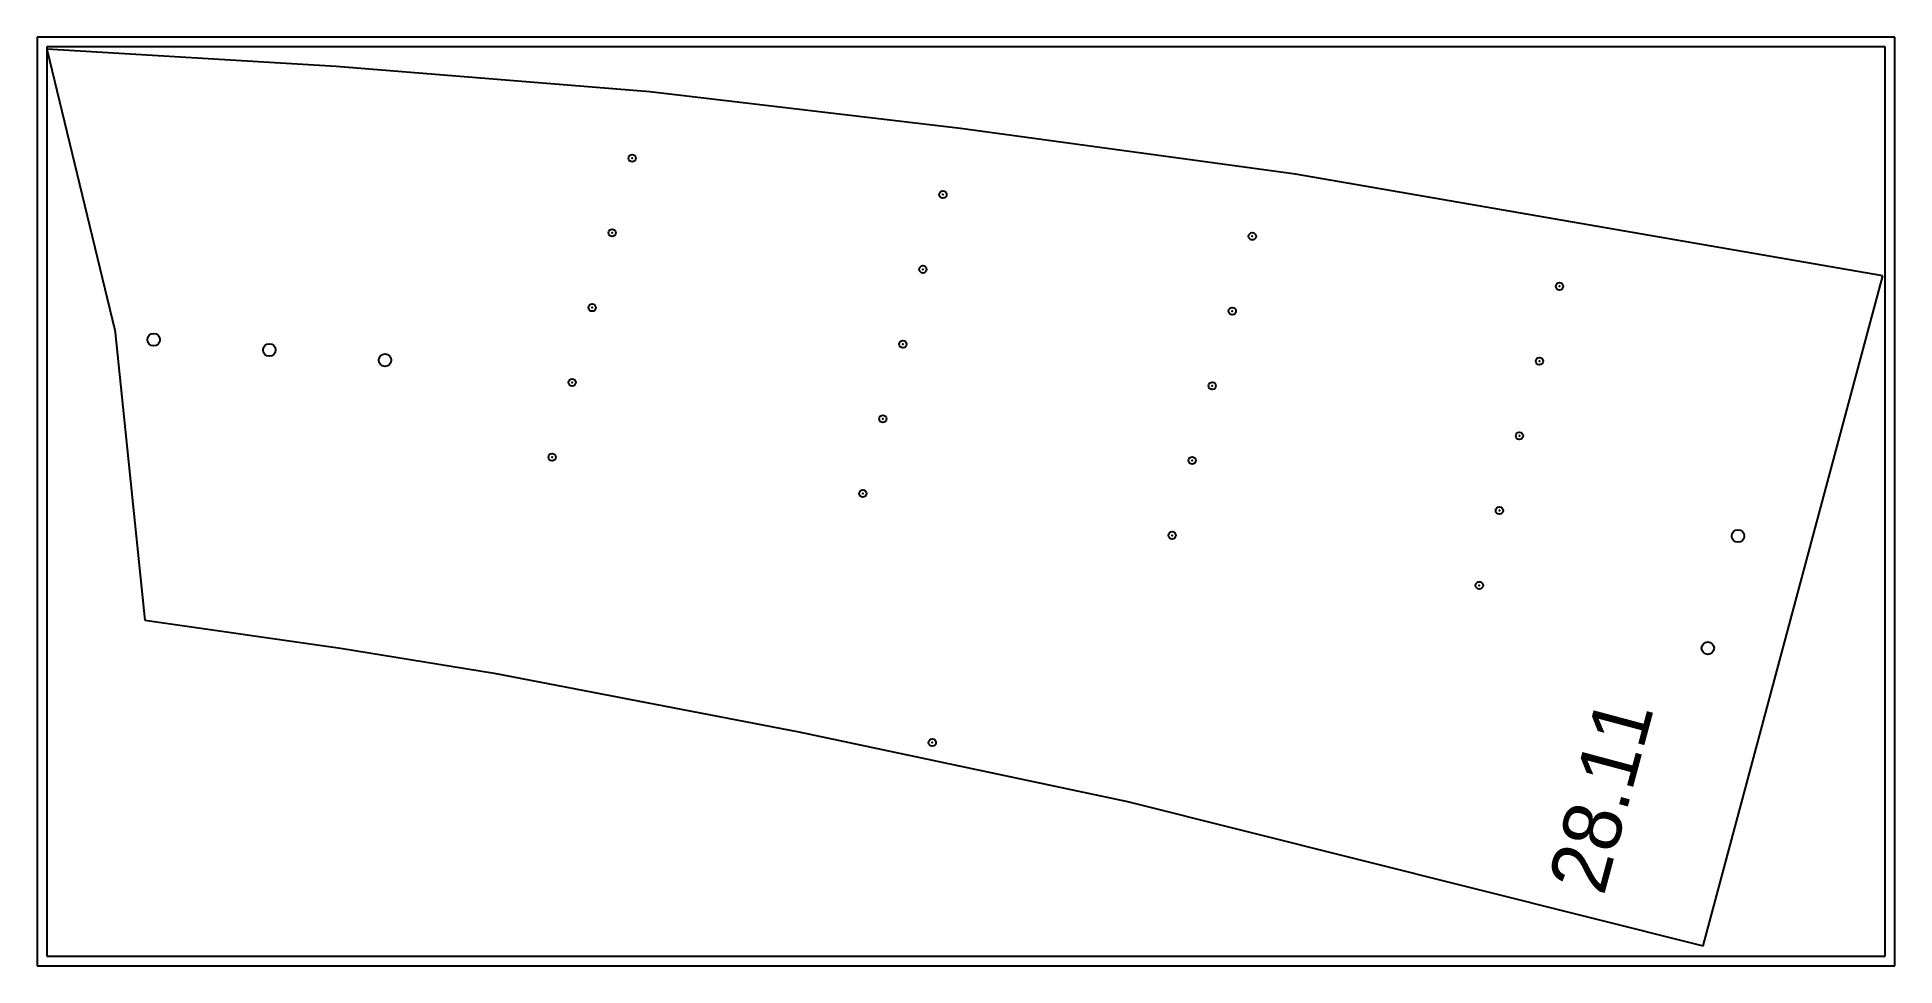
# Model space of a CAD drawing. Extents: x -420 to 2454, y -295 to 739.
# Drawn here: x 2258.7 to 2354.7, y -67.2 to -19.2 of the extents above; entities that cross this region are included whole.
import ezdxf

# ---------------------------------------------------------------- set-up
doc = ezdxf.new("R2010")
doc.units = 0
doc.header["$MEASUREMENT"] = 0
doc.header["$PDMODE"] = 32
doc.header["$PDSIZE"] = 0.38
doc.layers.get('0').update_dxf_attribs({"linetype": 'CONTINUOUS'})
for name, color, linetype in [('ARCH__', 1, 'CONTINUOUS'), ('DRILL_PTS__ENGRAVE_PASS_RO', 172, 'CONTINUOUS'), ('DRILLING', 3, 'CONTINUOUS'), ('ENGRAVE', 4, 'CONTINUOUS'), ('PLYWOOD', 6, 'CONTINUOUS')]:
    doc.layers.add(name, color=color, linetype=linetype)

msp = doc.modelspace()

# ---------------------------------------------------------------- texts
at = {"layer": 'ARCH__', "linetype": 'Continuous'}
msp.add_text('28.11', height=3, rotation=75, dxfattribs=at).set_placement((2339.63122, -63.59466))

# ---------------------------------------------------------------- linework, layer by layer
for p, q in [((2274.13094, -20.68735), (2259.17693, -19.79177)), ((2259.17693, -19.79177), (2262.68357, -34.30748)), ((2290.34551, -21.99301), (2274.13094, -20.68735)), ((2306.40103, -23.89225), (2290.34551, -21.99301)), ((2323.71219, -26.25698), (2306.40103, -23.89225)), ((2354.05419, -31.50598), (2323.71219, -26.25698)), ((2344.77523, -66.13555), (2354.05419, -31.50598)), ((2262.68357, -34.30748), (2262.7062, -34.43918)), ((2262.7062, -34.43918), (2264.24614, -49.29284)), ((2264.24614, -49.29284), (2274.36008, -50.74183)), ((2274.36008, -50.74183), (2282.29476, -52.03882)), ((2282.29476, -52.03882), (2298.04616, -55.07306)), ((2298.04616, -55.07306), (2315.02594, -58.67451)), ((2315.02594, -58.67451), (2344.77523, -66.13555))]:
    msp.add_line(p, q)
at = {"layer": 'DRILL_PTS__ENGRAVE_PASS_RO'}
msp.add_point((2304.9346, -55.62738), dxfattribs=at)
at = {"layer": 'DRILLING'}
for centre in [(2264.69992, -34.80599), (2270.6767, -35.33336), (2276.65348, -35.86074), (2346.56895, -44.95241), (2345.01603, -50.74797)]:
    msp.add_circle(centre, 0.3225, dxfattribs=at)
at = {"layer": 'ENGRAVE'}
for p in [(2289.42737, -25.41956), (2305.48685, -27.30403), (2288.3921, -29.28326), (2321.4734, -29.46065), (2304.45157, -31.16773), (2337.34513, -32.0458), (2287.35682, -33.14696), (2320.43813, -33.32435), (2303.4163, -35.03143), (2336.30986, -35.90951), (2286.32154, -37.01067), (2319.40285, -37.18805), (2302.38102, -38.89514), (2335.27458, -39.77321), (2285.28627, -40.87437), (2318.36757, -41.05176), (2301.34574, -42.75884), (2334.2393, -43.63691), (2317.3323, -44.91546), (2333.20403, -47.50062)]:
    msp.add_point(p, dxfattribs=at)
at = {"layer": 'PLYWOOD'}
for p, q in [((2354.67693, -19.16677), (2258.67693, -19.16677)), ((2258.67693, -19.16677), (2258.67693, -67.16677)), ((2354.67693, -67.16677), (2354.67693, -19.16677)), ((2354.17693, -19.66677), (2259.17693, -19.66677)), ((2259.17693, -19.66677), (2259.17693, -66.66677)), ((2354.17693, -66.66677), (2354.17693, -19.66677)), ((2258.67693, -67.16677), (2354.67693, -67.16677)), ((2259.17693, -66.66677), (2354.17693, -66.66677))]:
    msp.add_line(p, q, dxfattribs=at)

msp.set_redraw_order([(e.dxf.handle, doc.entitydb.next_handle()) for e in msp.query("TEXT MTEXT ATTDEF DIMENSION ARC_DIMENSION")])  # texts and dimensions are drawn at this point

doc.saveas('drawing.dxf')
